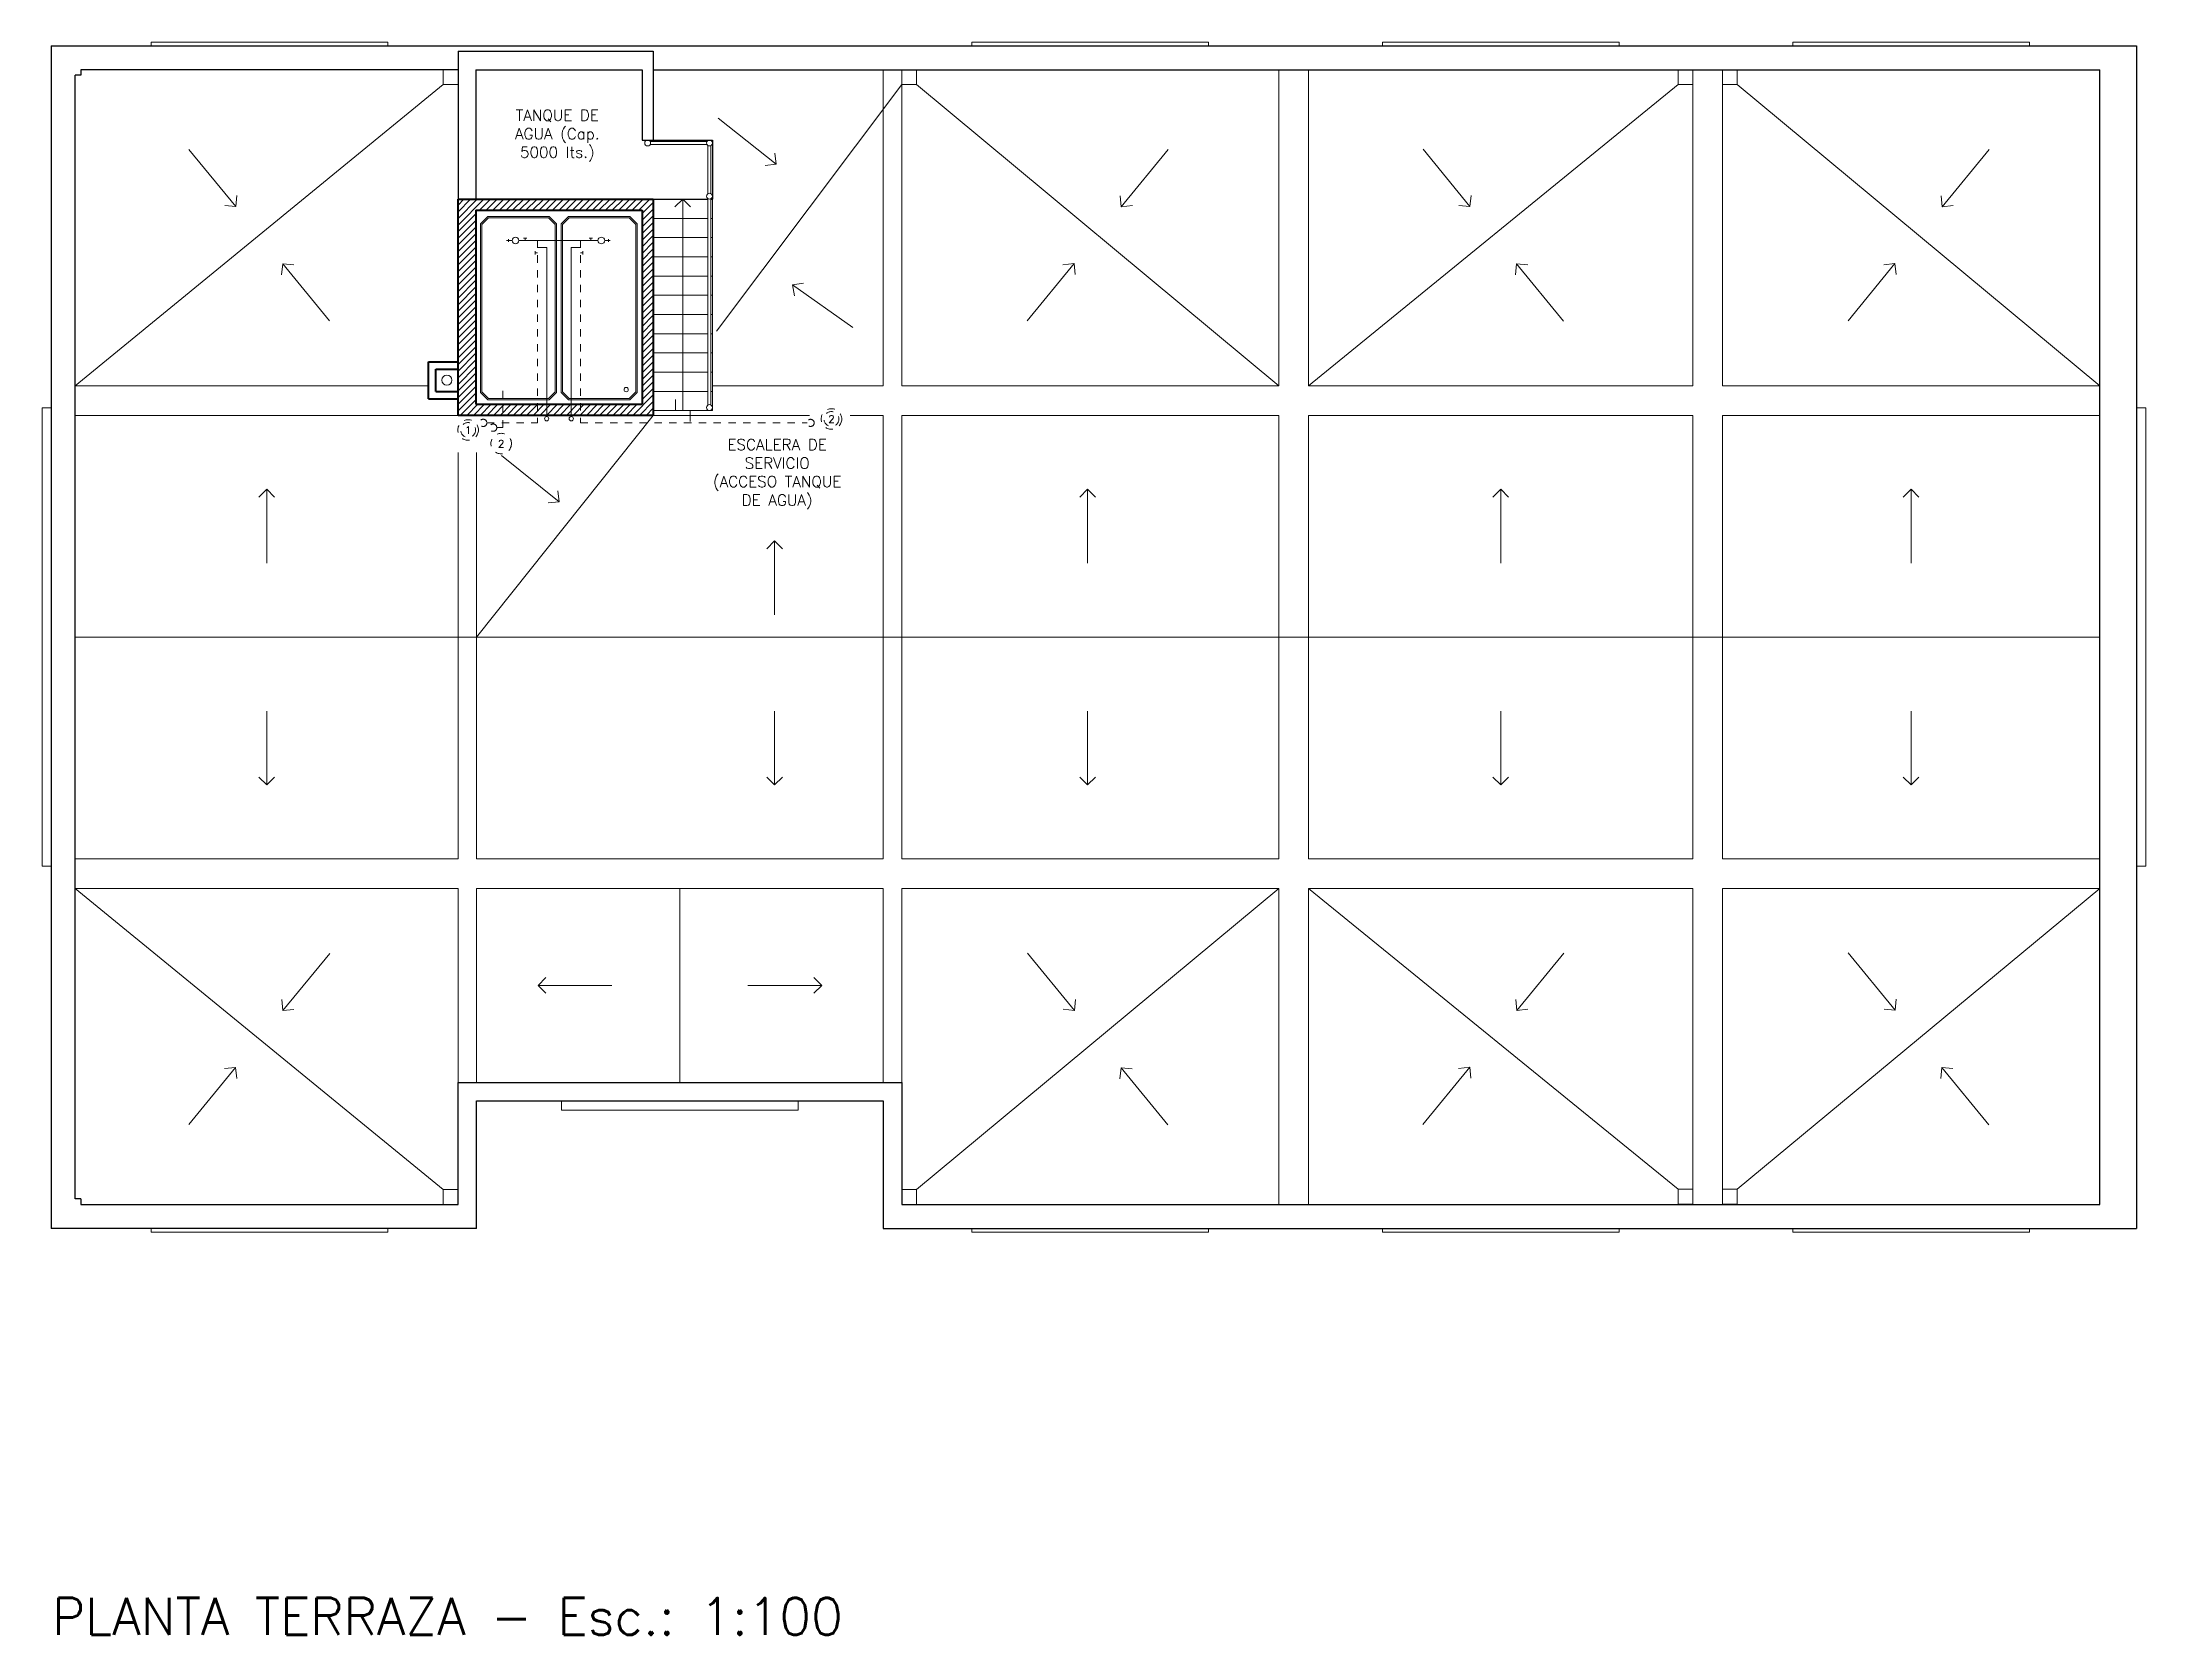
# Model space of a CAD drawing. Extents: x 1018 to 1337, y -109 to 133.
# Drawn here: x 1308.67 to 1337.12, y 2.25 to 23.8 of the extents above; entities that cross this region are included whole.
import ezdxf

# ---------------------------------------------------------------- set-up
doc = ezdxf.new("R2010")
doc.units = 0
doc.header["$LTSCALE"] = 0.5
doc.linetypes.add('ACAD_ISO03W100', pattern=[30, 12, -18])
doc.linetypes.add('DASHED', pattern=[19.05, 12.7, -6.35])
for name, color, linetype, lineweight in [('Agua fria', 5, 'ACAD_ISO03W100', 18), ('Carpintería', 55, 'CONTINUOUS', 20), ('Detalles 01', 8, 'CONTINUOUS', 9), ('Muros corte', 7, 'CONTINUOUS', 40), ('Muros vista', 253, 'CONTINUOUS', 25), ('Pisos', 252, 'CONTINUOUS', 18), ('Pluviales', 41, 'CONTINUOUS', 18), ('Punta 015', 64, 'CONTINUOUS', 13), ('Punta 03', 171, 'CONTINUOUS', 30), ('Punta 05', 52, 'CONTINUOUS', 50), ('Tratamiento pisos', 251, 'CONTINUOUS', 9), ('Ventilación', 105, 'CONTINUOUS', 18)]:
    doc.layers.add(name, color=color, linetype=linetype, lineweight=lineweight)
doc.styles.add('Texto 1 mm', font='simplex.shx', dxfattribs={"height": 0.1})
doc.styles.add('Texto 1.5 mm', font='simplex.shx', dxfattribs={"height": 0.15})
doc.styles.add('Texto 5 mm', font='simplex.shx', dxfattribs={"height": 0.5})

msp = doc.modelspace()

# ---------------------------------------------------------------- texts
at = {"layer": 'Agua fria', "lineweight": 20, "ltscale": 0.01, "char_height": 0.1, "width": 0.92289, "attachment_point": 2, "style": 'Texto 1 mm'}
for s, insert in [('1', (1314.435, 18.602)), ('2', (1319.348, 18.751)), ('2', (1314.882, 18.418))]:
    msp.add_mtext(s, dxfattribs=dict(at, insert=insert))
at = {"layer": 'Punta 015', "insert": (1315.641, 22.887), "char_height": 0.15, "width": 1.4513, "attachment_point": 2, "style": 'Texto 1.5 mm'}
msp.add_mtext('TANQUE DE AGUA (Cap. 5000 lts.)', dxfattribs=at)
at = {"layer": 'Punta 015', "lineweight": 20, "insert": (1318.614, 18.431), "char_height": 0.15, "width": 2.12447, "attachment_point": 2, "style": 'Texto 1.5 mm'}
msp.add_mtext('ESCALERA DE SERVICIO\\P(ACCESO TANQUE DE AGUA)', dxfattribs=at)
at = {"layer": 'Punta 05', "lineweight": 20, "insert": (1308.808, 2.753), "char_height": 0.5, "width": 17.2455, "attachment_point": 1, "style": 'Texto 5 mm'}
msp.add_mtext('PLANTA TERRAZA - Esc.: 1:100', dxfattribs=at)

# ---------------------------------------------------------------- hatches: boundary and pattern name
at = {"layer": 'Tratamiento pisos'}
h = msp.add_hatch(dxfattribs=at)
h.set_pattern_fill('ANSI31,_O', color=256, scale=0.02)
h.set_pattern_definition([(45, (-27.066747, -55.52804), (-0.0449012806, 0.0449012806), [])])
h.paths.add_polyline_path([(1314.538, 21.527), (1316.788, 21.527), (1316.788, 18.902), (1315.954, 18.902), (1315.954, 18.752), (1316.938, 18.752), (1316.938, 21.677), (1314.298, 21.677), (1314.298, 18.752), (1314.906, 18.752), (1314.906, 18.902), (1314.538, 18.902)])
h.paths.add_polyline_path([(1314.906, 18.902), (1314.906, 18.752), (1315.373, 18.752), (1315.373, 18.902)], flags=16)
h.paths.add_polyline_path([(1315.373, 18.752), (1315.497, 18.752), (1315.497, 18.902), (1315.373, 18.902)], flags=17)
h.paths.add_polyline_path([(1315.497, 18.902), (1315.497, 18.752), (1315.83, 18.752), (1315.83, 18.902)], flags=16)
h.paths.add_polyline_path([(1315.954, 18.902), (1315.83, 18.902), (1315.83, 18.752), (1315.954, 18.752)], flags=16)

# ---------------------------------------------------------------- linework, layer by layer
at = {"layer": 'Agua fria', "linetype": 'Continuous', "lineweight": 20, "ltscale": 0.01}
for p, q in [((1314.6, 21.344), (1314.7, 21.444)), ((1314.6, 19.061), (1314.6, 21.344)), ((1314.62, 21.336), (1314.709, 21.424)), ((1314.7, 21.444), (1315.531, 21.444)), ((1314.709, 21.424), (1315.522, 21.424)), ((1315.611, 21.336), (1315.522, 21.424)), ((1315.631, 21.344), (1315.531, 21.444)), ((1315.631, 19.061), (1315.631, 21.344)), ((1315.691, 21.344), (1315.791, 21.444)), ((1315.691, 19.061), (1315.691, 21.344)), ((1315.711, 21.336), (1315.799, 21.424)), ((1315.791, 21.444), (1316.621, 21.444)), ((1315.799, 21.424), (1316.613, 21.424)), ((1316.613, 21.424), (1316.701, 21.336)), ((1316.621, 21.444), (1316.721, 21.344)), ((1316.721, 21.344), (1316.721, 19.061)), ((1314.62, 19.07), (1314.62, 21.336)), ((1315.03, 21.117), (1314.955, 21.117)), ((1314.981, 21.099), (1314.981, 21.137)), ((1315.122, 21.117), (1316.19, 21.117)), ((1315.185, 21.15), (1315.227, 21.15)), ((1315.206, 21.117), (1315.206, 21.15)), ((1315.611, 19.07), (1315.611, 21.336)), ((1315.711, 19.07), (1315.711, 21.336)), ((1316.073, 21.15), (1316.115, 21.15)), ((1316.094, 21.117), (1316.094, 21.15)), ((1316.282, 21.117), (1316.357, 21.117)), ((1316.331, 21.098), (1316.331, 21.136)), ((1316.701, 21.336), (1316.701, 19.07)), ((1315.341, 20.93), (1315.341, 20.972)), ((1315.373, 20.951), (1315.341, 20.951)), ((1315.954, 20.951), (1315.986, 20.951)), ((1315.986, 20.93), (1315.986, 20.972)), ((1314.62, 19.07), (1314.709, 18.981)), ((1315.522, 18.981), (1315.611, 19.07)), ((1315.711, 19.07), (1315.799, 18.981)), ((1316.613, 18.981), (1316.701, 19.07)), ((1314.6, 19.061), (1314.7, 18.961)), ((1315.531, 18.961), (1314.7, 18.961)), ((1315.522, 18.981), (1314.709, 18.981)), ((1315.531, 18.961), (1315.631, 19.061)), ((1315.691, 19.061), (1315.791, 18.961)), ((1315.791, 18.961), (1316.621, 18.961)), ((1315.799, 18.981), (1316.613, 18.981)), ((1316.621, 18.961), (1316.721, 19.061))]:
    msp.add_line(p, q, dxfattribs=at)
at = {"layer": 'Agua fria', "lineweight": 20, "ltscale": 0.01}
for p, q in [((1315.373, 21.117), (1315.373, 18.65)), ((1315.954, 21.117), (1315.954, 18.65)), ((1314.906, 18.586), (1314.906, 19.116)), ((1314.689, 18.65), (1315.373, 18.65)), ((1314.823, 18.586), (1314.906, 18.586)), ((1315.954, 18.65), (1319.018, 18.65))]:
    msp.add_line(p, q, dxfattribs=at)
at = {"layer": 'Agua fria', "linetype": 'Continuous', "lineweight": 20, "ltscale": 0.01}
for centre in [(1315.076, 21.117), (1316.236, 21.117)]:
    msp.add_circle(centre, 0.0457, dxfattribs=at)
at = {"layer": 'Agua fria', "linetype": 'DASHED', "lineweight": 20, "ltscale": 0.01}
for centre, radius in [((1319.348, 18.702), 0.139), ((1319.348, 18.702), 0.101), ((1314.435, 18.554), 0.139), ((1314.435, 18.554), 0.101), ((1314.639, 18.65), 0.0498), ((1314.773, 18.586), 0.0498), ((1314.882, 18.37), 0.139), ((1319.066, 18.65), 0.0486)]:
    msp.add_circle(centre, radius, dxfattribs=at)
at = {"layer": 'Carpintería'}
for p, q in [((1310.148, 23.802), (1313.348, 23.802)), ((1310.148, 23.802), (1310.148, 23.752)), ((1313.348, 23.802), (1313.348, 23.752)), ((1321.248, 23.802), (1324.448, 23.802)), ((1321.248, 23.802), (1321.248, 23.752)), ((1324.448, 23.802), (1324.448, 23.752)), ((1326.798, 23.802), (1329.998, 23.802)), ((1326.798, 23.802), (1326.798, 23.752)), ((1329.998, 23.802), (1329.998, 23.752)), ((1332.348, 23.802), (1335.548, 23.802)), ((1332.348, 23.802), (1332.348, 23.752)), ((1335.548, 23.802), (1335.548, 23.752)), ((1308.673, 18.852), (1308.673, 12.652)), ((1308.673, 18.852), (1308.798, 18.852)), ((1337.123, 18.852), (1336.998, 18.852)), ((1337.123, 18.852), (1337.123, 12.652)), ((1308.673, 12.652), (1308.798, 12.652)), ((1337.123, 12.652), (1336.998, 12.652)), ((1315.698, 9.352), (1315.698, 9.477)), ((1318.898, 9.352), (1318.898, 9.477)), ((1318.898, 9.352), (1315.698, 9.352)), ((1310.148, 7.702), (1310.148, 7.752)), ((1313.348, 7.702), (1310.148, 7.702)), ((1313.348, 7.702), (1313.348, 7.752)), ((1321.248, 7.702), (1321.248, 7.752)), ((1321.248, 7.702), (1324.448, 7.702)), ((1324.448, 7.702), (1324.448, 7.752)), ((1326.798, 7.702), (1326.798, 7.752)), ((1326.798, 7.702), (1329.998, 7.702)), ((1329.998, 7.702), (1329.998, 7.752)), ((1332.348, 7.702), (1332.348, 7.752)), ((1332.348, 7.702), (1335.548, 7.702)), ((1335.548, 7.702), (1335.548, 7.752))]:
    msp.add_line(p, q, dxfattribs=at)
at = {"layer": 'Detalles 01'}
for p, q in [((1318.6, 22.148), (1317.818, 22.771)), ((1311.294, 21.576), (1310.66, 22.35)), ((1317.664, 22.457), (1316.898, 22.457)), ((1317.664, 22.417), (1316.898, 22.417)), ((1317.678, 22.402), (1317.678, 21.752)), ((1317.718, 22.402), (1317.718, 21.752)), ((1318.6, 22.148), (1318.583, 22.297)), ((1323.268, 21.574), (1323.902, 22.348)), ((1327.983, 21.577), (1327.349, 22.351)), ((1334.368, 21.574), (1335.002, 22.348)), ((1318.6, 22.148), (1318.451, 22.131)), ((1311.294, 21.576), (1311.309, 21.726)), ((1317.232, 21.571), (1317.338, 21.677)), ((1317.338, 18.817), (1317.338, 21.677)), ((1317.444, 21.571), (1317.338, 21.677)), ((1317.678, 21.682), (1317.678, 18.892)), ((1317.718, 21.682), (1317.718, 18.892)), ((1323.268, 21.574), (1323.253, 21.723)), ((1327.983, 21.577), (1327.997, 21.726)), ((1334.368, 21.574), (1334.353, 21.723)), ((1311.294, 21.576), (1311.145, 21.591)), ((1323.268, 21.574), (1323.417, 21.589)), ((1327.983, 21.577), (1327.833, 21.592)), ((1334.368, 21.574), (1334.517, 21.589)), ((1311.928, 20.803), (1311.913, 20.654)), ((1311.928, 20.803), (1312.561, 20.029)), ((1311.928, 20.803), (1312.077, 20.788)), ((1322.629, 20.805), (1321.995, 20.032)), ((1322.629, 20.805), (1322.479, 20.79)), ((1322.629, 20.805), (1322.644, 20.656)), ((1328.614, 20.802), (1328.599, 20.653)), ((1328.614, 20.802), (1329.248, 20.028)), ((1328.614, 20.802), (1328.764, 20.787)), ((1333.729, 20.805), (1333.095, 20.032)), ((1333.729, 20.805), (1333.579, 20.79)), ((1333.729, 20.805), (1333.744, 20.656)), ((1318.822, 20.517), (1318.97, 20.542)), ((1318.822, 20.517), (1319.639, 19.94)), ((1318.822, 20.517), (1318.848, 20.369)), ((1317.238, 18.817), (1317.238, 18.967)), ((1317.438, 18.667), (1317.438, 18.817)), ((1315.667, 17.584), (1314.885, 18.207)), ((1311.711, 17.752), (1311.605, 17.646)), ((1311.711, 17.752), (1311.711, 16.752)), ((1311.711, 17.752), (1311.817, 17.646)), ((1315.667, 17.584), (1315.65, 17.733)), ((1322.811, 17.752), (1322.705, 17.646)), ((1322.811, 17.752), (1322.811, 16.752)), ((1322.811, 17.752), (1322.917, 17.646)), ((1328.398, 17.752), (1328.292, 17.646)), ((1328.398, 17.752), (1328.398, 16.752)), ((1328.398, 17.752), (1328.504, 17.646)), ((1333.948, 17.752), (1333.842, 17.646)), ((1333.948, 17.752), (1333.948, 16.752)), ((1333.948, 17.752), (1334.054, 17.646)), ((1315.667, 17.584), (1315.518, 17.567)), ((1318.578, 17.054), (1318.472, 16.948)), ((1318.578, 17.054), (1318.578, 16.054)), ((1318.578, 17.054), (1318.684, 16.948)), ((1311.711, 13.752), (1311.711, 14.752)), ((1318.578, 13.752), (1318.578, 14.752)), ((1322.811, 13.752), (1322.811, 14.752)), ((1328.398, 13.752), (1328.398, 14.752)), ((1333.948, 13.752), (1333.948, 14.752)), ((1311.711, 13.752), (1311.605, 13.858)), ((1311.711, 13.752), (1311.817, 13.858)), ((1318.578, 13.752), (1318.472, 13.858)), ((1318.578, 13.752), (1318.684, 13.858)), ((1322.811, 13.752), (1322.705, 13.858)), ((1322.811, 13.752), (1322.917, 13.858)), ((1328.398, 13.752), (1328.292, 13.858)), ((1328.398, 13.752), (1328.504, 13.858)), ((1333.948, 13.752), (1333.842, 13.858)), ((1333.948, 13.752), (1334.054, 13.858)), ((1311.931, 10.699), (1312.564, 11.473)), ((1322.633, 10.702), (1321.999, 11.476)), ((1328.618, 10.702), (1329.252, 11.475)), ((1333.733, 10.705), (1333.099, 11.479)), ((1315.38, 11.04), (1315.487, 11.146)), ((1319.216, 11.04), (1319.11, 11.146)), ((1311.931, 10.699), (1311.916, 10.848)), ((1315.38, 11.04), (1316.38, 11.04)), ((1315.38, 11.04), (1315.487, 10.934)), ((1319.216, 11.04), (1318.216, 11.04)), ((1319.216, 11.04), (1319.11, 10.934)), ((1322.633, 10.702), (1322.647, 10.851)), ((1328.618, 10.702), (1328.603, 10.851)), ((1333.733, 10.705), (1333.747, 10.854)), ((1311.931, 10.699), (1312.08, 10.714)), ((1322.633, 10.702), (1322.483, 10.717)), ((1328.618, 10.702), (1328.767, 10.717)), ((1333.733, 10.705), (1333.583, 10.72)), ((1311.291, 9.93), (1310.658, 9.157)), ((1311.291, 9.93), (1311.142, 9.915)), ((1311.291, 9.93), (1311.306, 9.781)), ((1323.264, 9.927), (1323.249, 9.778)), ((1323.264, 9.927), (1323.898, 9.153)), ((1323.264, 9.927), (1323.414, 9.912)), ((1327.979, 9.933), (1327.345, 9.159)), ((1327.979, 9.933), (1327.829, 9.918)), ((1327.979, 9.933), (1327.994, 9.784)), ((1334.364, 9.93), (1334.349, 9.78)), ((1334.364, 9.93), (1334.998, 9.156)), ((1334.364, 9.93), (1334.514, 9.915))]:
    msp.add_line(p, q, dxfattribs=at)
for centre in [(1316.863, 22.437), (1317.698, 22.437), (1317.698, 21.717), (1317.698, 18.857)]:
    msp.add_circle(centre, 0.04, dxfattribs=at)
at = {"layer": 'Muros corte'}
for p, q in [((1314.298, 18.752), (1314.298, 21.677)), ((1314.298, 21.677), (1316.938, 21.677)), ((1316.938, 21.677), (1316.938, 18.752)), ((1314.538, 21.527), (1314.538, 18.902)), ((1314.538, 21.527), (1316.788, 21.527)), ((1316.788, 21.527), (1316.788, 18.902)), ((1313.898, 19.477), (1314.298, 19.477)), ((1313.898, 18.977), (1313.898, 19.477)), ((1313.998, 19.377), (1314.298, 19.377)), ((1313.998, 19.077), (1313.998, 19.377)), ((1313.998, 19.077), (1314.298, 19.077)), ((1313.898, 18.977), (1314.298, 18.977)), ((1314.538, 18.902), (1316.788, 18.902)), ((1316.938, 18.752), (1314.298, 18.752))]:
    msp.add_line(p, q, dxfattribs=at)
at = {"layer": 'Muros vista'}
for p, q in [((1308.798, 23.752), (1308.798, 7.752)), ((1308.798, 23.752), (1336.998, 23.752)), ((1336.998, 23.752), (1336.998, 7.752)), ((1309.123, 8.152), (1309.123, 23.352)), ((1309.198, 23.352), (1309.123, 23.352)), ((1314.298, 23.427), (1309.198, 23.427)), ((1309.198, 23.427), (1309.198, 23.352)), ((1316.938, 23.427), (1336.498, 23.427)), ((1336.498, 8.077), (1336.498, 23.427)), ((1314.298, 9.727), (1320.298, 9.727)), ((1314.298, 8.077), (1314.298, 9.727)), ((1320.298, 9.727), (1320.298, 8.077)), ((1314.548, 9.477), (1320.048, 9.477)), ((1314.548, 7.752), (1314.548, 9.477)), ((1320.048, 9.477), (1320.048, 7.752)), ((1309.198, 8.152), (1309.123, 8.152)), ((1309.198, 8.152), (1309.198, 8.077)), ((1309.198, 8.077), (1314.298, 8.077)), ((1320.298, 8.077), (1336.498, 8.077)), ((1314.548, 7.752), (1308.798, 7.752)), ((1320.048, 7.752), (1336.998, 7.752))]:
    msp.add_line(p, q, dxfattribs=at)
at = {"layer": 'Pisos'}
for p, q in [((1317.738, 21.677), (1317.738, 18.817)), ((1316.938, 21.417), (1317.678, 21.417)), ((1317.718, 21.417), (1317.738, 21.417)), ((1316.938, 21.157), (1317.678, 21.157)), ((1317.718, 21.157), (1317.738, 21.157)), ((1316.938, 20.897), (1317.678, 20.897)), ((1317.718, 20.897), (1317.738, 20.897)), ((1316.938, 20.637), (1317.678, 20.637)), ((1317.718, 20.637), (1317.738, 20.637)), ((1316.938, 20.377), (1317.678, 20.377)), ((1317.718, 20.377), (1317.738, 20.377)), ((1316.938, 20.117), (1317.678, 20.117)), ((1317.718, 20.117), (1317.738, 20.117)), ((1316.938, 19.857), (1317.678, 19.857)), ((1317.718, 19.857), (1317.738, 19.857)), ((1316.938, 19.597), (1317.678, 19.597)), ((1317.718, 19.597), (1317.738, 19.597)), ((1316.938, 19.337), (1317.678, 19.337)), ((1316.938, 19.077), (1317.678, 19.077)), ((1317.718, 19.337), (1317.738, 19.337)), ((1317.718, 19.077), (1317.738, 19.077)), ((1316.938, 18.817), (1317.738, 18.817))]:
    msp.add_line(p, q, dxfattribs=at)
at = {"layer": 'Pluviales'}
for points in [[(1314.098, 23.427), (1314.298, 23.427), (1314.298, 23.227), (1314.098, 23.227), (1314.098, 23.427)], [(1320.298, 23.427), (1320.498, 23.427), (1320.498, 23.227), (1320.298, 23.227), (1320.298, 23.427)], [(1330.798, 23.427), (1330.998, 23.427), (1330.998, 23.227), (1330.798, 23.227), (1330.798, 23.427)], [(1331.398, 23.427), (1331.598, 23.427), (1331.598, 23.227), (1331.398, 23.227), (1331.398, 23.427)], [(1314.098, 8.277), (1314.298, 8.277), (1314.298, 8.077), (1314.098, 8.077), (1314.098, 8.277)], [(1320.298, 8.277), (1320.498, 8.277), (1320.498, 8.077), (1320.298, 8.077), (1320.298, 8.277)], [(1330.798, 8.283), (1330.998, 8.283), (1330.998, 8.083), (1330.798, 8.083), (1330.798, 8.283)], [(1331.398, 8.283), (1331.598, 8.283), (1331.598, 8.083), (1331.398, 8.083), (1331.398, 8.283)]]:
    msp.add_lwpolyline(points, dxfattribs=at)
at = {"layer": 'Punta 03'}
for p, q in [((1314.298, 23.677), (1316.938, 23.677)), ((1314.298, 23.677), (1314.298, 21.677)), ((1316.938, 23.677), (1316.938, 22.477)), ((1314.538, 23.427), (1316.788, 23.427)), ((1314.538, 23.427), (1314.538, 21.677)), ((1316.788, 23.427), (1316.788, 22.477)), ((1316.788, 22.477), (1316.938, 22.477)), ((1316.938, 22.477), (1317.738, 22.477)), ((1317.738, 22.477), (1317.738, 21.677)), ((1316.938, 21.677), (1317.678, 21.677)), ((1317.718, 21.677), (1317.738, 21.677))]:
    msp.add_line(p, q, dxfattribs=at)
at = {"layer": 'Tratamiento pisos'}
for p, q in [((1320.048, 19.152), (1320.048, 23.427)), ((1320.298, 19.152), (1320.298, 23.427)), ((1325.398, 19.152), (1325.398, 23.427)), ((1325.798, 19.152), (1325.798, 23.427)), ((1330.998, 19.152), (1330.998, 23.427)), ((1331.398, 19.152), (1331.398, 23.427)), ((1314.098, 23.227), (1309.123, 19.152)), ((1320.298, 23.227), (1317.793, 19.891)), ((1320.498, 23.227), (1325.398, 19.152)), ((1325.798, 19.152), (1330.798, 23.227)), ((1331.598, 23.227), (1336.498, 19.152)), ((1309.123, 19.152), (1313.898, 19.152)), ((1317.738, 19.152), (1320.048, 19.152)), ((1320.298, 19.152), (1325.398, 19.152)), ((1325.798, 19.152), (1330.998, 19.152)), ((1331.398, 19.152), (1336.498, 19.152)), ((1309.123, 18.752), (1314.298, 18.752)), ((1314.548, 15.752), (1316.938, 18.752)), ((1316.938, 18.752), (1319.053, 18.752)), ((1319.601, 18.752), (1320.048, 18.752)), ((1320.048, 12.752), (1320.048, 18.752)), ((1320.298, 12.752), (1320.298, 18.752)), ((1320.298, 18.752), (1325.398, 18.752)), ((1325.398, 12.752), (1325.398, 18.752)), ((1325.798, 18.752), (1330.998, 18.752)), ((1325.798, 12.752), (1325.798, 18.752)), ((1330.998, 12.752), (1330.998, 18.752)), ((1331.398, 18.752), (1336.498, 18.752)), ((1331.398, 12.752), (1331.398, 18.752)), ((1314.298, 12.752), (1314.298, 18.251)), ((1314.548, 12.752), (1314.548, 18.251)), ((1309.123, 15.752), (1336.498, 15.752)), ((1309.123, 12.752), (1314.298, 12.752)), ((1314.548, 12.752), (1320.048, 12.752)), ((1320.298, 12.752), (1325.398, 12.752)), ((1325.798, 12.752), (1330.998, 12.752)), ((1331.398, 12.752), (1336.498, 12.752)), ((1309.123, 12.352), (1314.298, 12.352)), ((1309.123, 12.352), (1314.098, 8.277)), ((1314.298, 9.727), (1314.298, 12.352)), ((1314.548, 9.727), (1314.548, 12.352)), ((1314.548, 12.352), (1320.048, 12.352)), ((1317.298, 12.352), (1317.298, 9.727)), ((1320.048, 9.727), (1320.048, 12.352)), ((1320.298, 9.727), (1320.298, 12.352)), ((1320.298, 12.352), (1325.398, 12.352)), ((1320.498, 8.277), (1325.398, 12.352)), ((1325.398, 8.077), (1325.398, 12.352)), ((1325.798, 8.077), (1325.798, 12.352)), ((1325.798, 12.352), (1330.998, 12.352)), ((1325.798, 12.352), (1330.798, 8.283)), ((1330.998, 8.077), (1330.998, 12.352)), ((1331.398, 8.077), (1331.398, 12.352)), ((1331.398, 12.352), (1336.498, 12.352)), ((1331.598, 8.283), (1336.498, 12.352))]:
    msp.add_line(p, q, dxfattribs=at)
at = {"layer": 'Ventilación', "lineweight": 20, "ltscale": 0.01}
for p, q in [((1315.497, 21.025), (1315.373, 21.025)), ((1315.497, 18.735), (1315.497, 21.025)), ((1315.83, 18.735), (1315.83, 21.025)), ((1315.83, 21.025), (1315.954, 21.025))]:
    msp.add_line(p, q, dxfattribs=at)
at = {"layer": 'Ventilación'}
msp.add_circle((1314.148, 19.229), 0.0684, dxfattribs=at)
at = {"layer": 'Ventilación', "lineweight": 20, "ltscale": 0.01}
for centre in [(1316.572, 19.101), (1315.497, 18.706), (1315.83, 18.706)]:
    msp.add_circle(centre, 0.0291, dxfattribs=at)

msp.set_redraw_order([(e.dxf.handle, doc.entitydb.next_handle()) for e in msp.query("TEXT MTEXT ATTDEF DIMENSION ARC_DIMENSION")])  # texts and dimensions are drawn at this point

doc.saveas('drawing.dxf')
